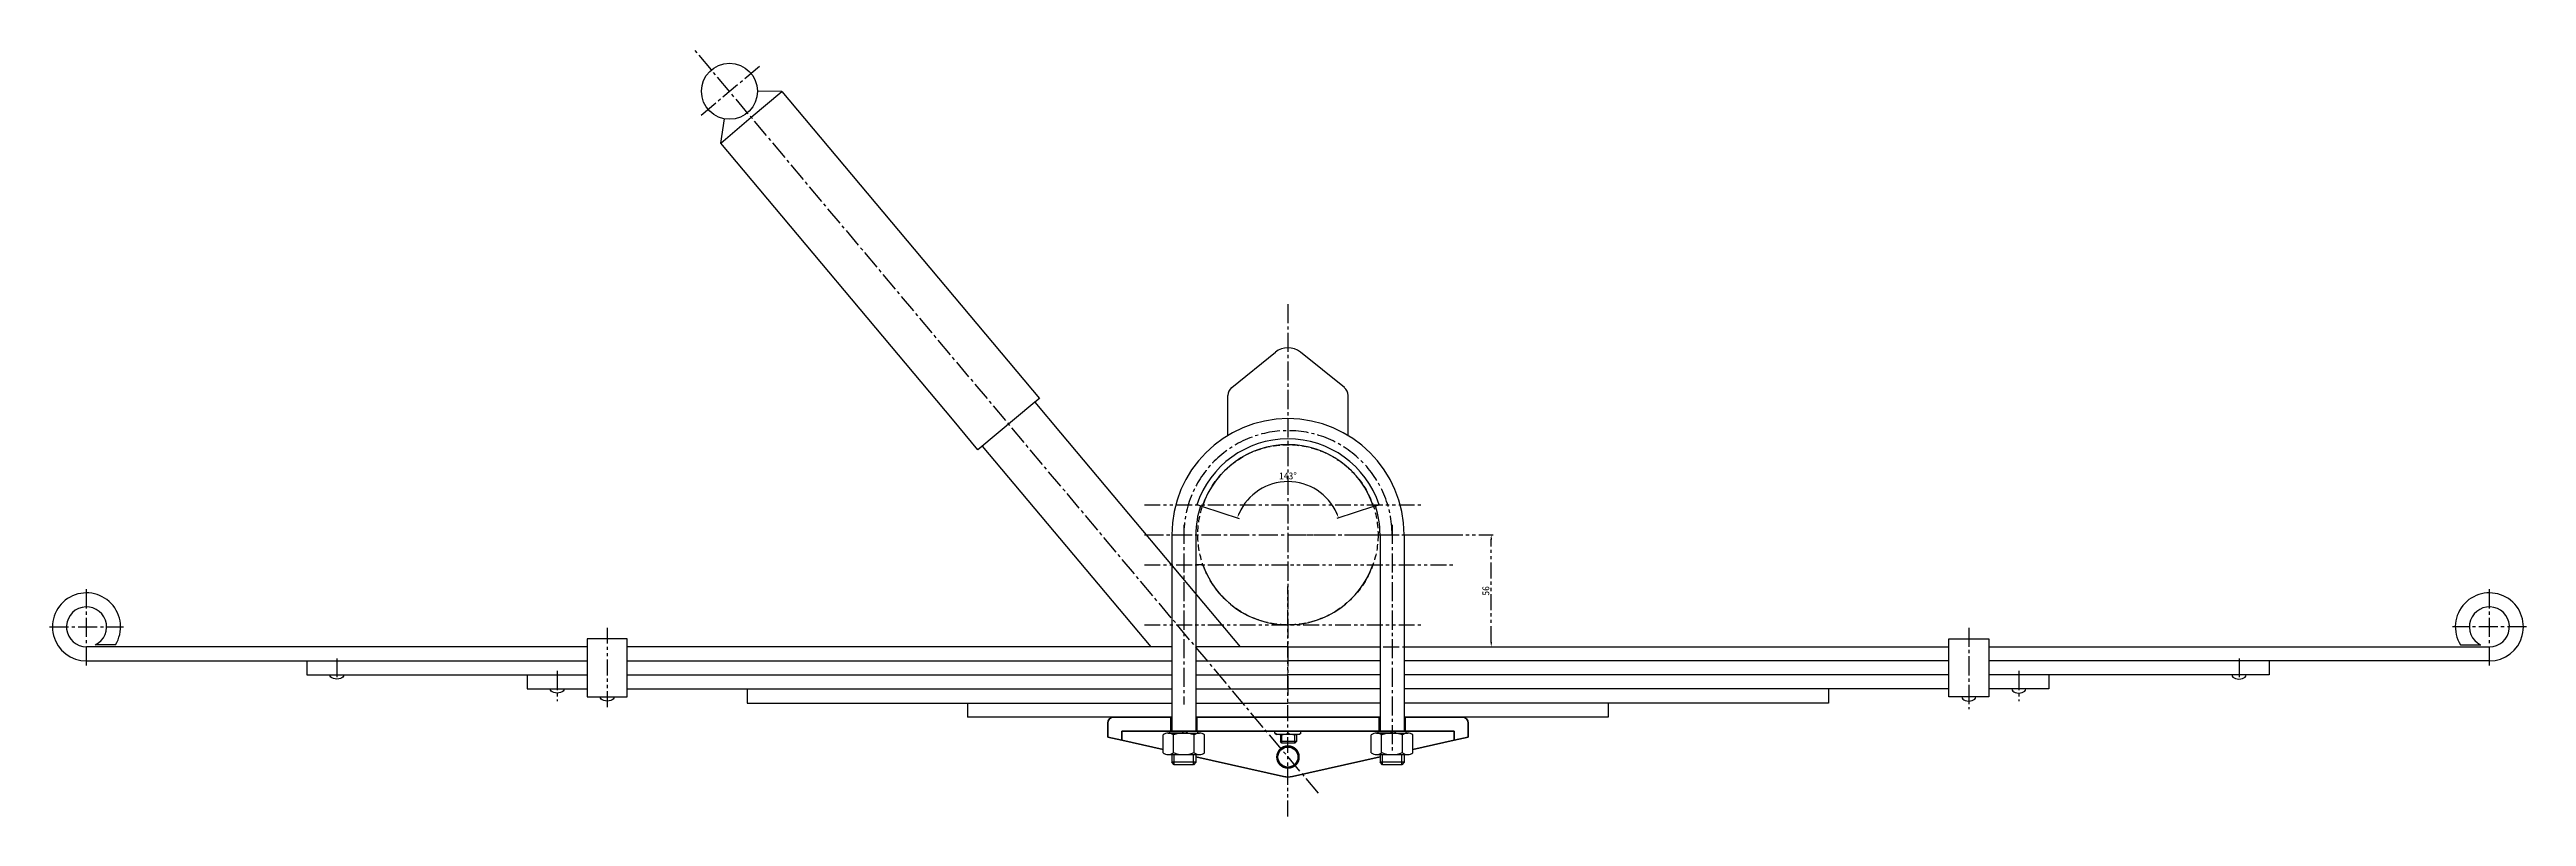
# Model space of a CAD drawing. Header units: millimetres. Extents: x -4667 to 8941, y -1665 to 5310.
# Drawn here: x 1885 to 3122, y -1665 to -1282 of the extents above; entities that cross this region are included whole.
import ezdxf

# ---------------------------------------------------------------- set-up
doc = ezdxf.new("R2010")
doc.units = ezdxf.units.MM
for name, pattern in [('CENTER2', [28.575, 19.05, -3.175, 3.175, -3.175]), ('DASHED2', [9.525, 6.35, -3.175]), ('PHANTOM2', [31.75, 15.875, -3.175, 3.175, -3.175, 3.175, -3.175])]:
    doc.linetypes.add(name, pattern=pattern)
for name, color, linetype in [('双点划线、', 3, 'PHANTOM2'), ('点划线', 6, 'CENTER2'), ('细实线', 3, 'CONTINUOUS'), ('虚线', 4, 'DASHED2')]:
    doc.layers.add(name, color=color, linetype=linetype)
doc.layers.add('粗实线', color=2, linetype='CONTINUOUS', lineweight=30)
doc.styles.get("Standard").update_dxf_attribs({"font": '', "height": 3.5})
doc.styles.get('Standard').set_extended_font_data('SimSun')
doc.dimstyles.new('无偏差', dxfattribs={"dimtxt": 3.5, "dimasz": 2.5, "dimexe": 1, "dimexo": 0, "dimgap": 1, "dimtad": 1, "dimtoh": 1, "dimdec": 0, "dimzin": 0, "dimdsep": 46, "dimtxsty": 'Standard', "dimcen": 2.5, "dimclrd": 256, "dimadec": 0, "dimazin": 0, "dimtfac": 1, "dimtdec": 0, "dimtofl": 0, "dimtmove": 0, "dimatfit": 3, "dimfxl": 1, "dimtolj": 1, "dimtzin": 0, "dimarcsym": 0})
doc.dimstyles.new('无偏差$0', dxfattribs={"dimtxt": 3.5, "dimasz": 2.5, "dimexe": 1, "dimexo": 0, "dimgap": 1, "dimtad": 1, "dimtoh": 1, "dimdec": 0, "dimzin": 0, "dimdsep": 46, "dimtxsty": 'Standard', "dimcen": 2.5, "dimclrd": 256, "dimadec": 0, "dimazin": 0, "dimtfac": 1, "dimtdec": 0, "dimtofl": 0, "dimtmove": 0, "dimatfit": 3, "dimfxl": 1, "dimtolj": 1, "dimtzin": 0, "dimarcsym": 0})

msp = doc.modelspace()

# ---------------------------------------------------------------- blocks, each defined once
blk = doc.blocks.new('*D155')
at = {"layer": '双点划线、', "color": 0, "lineweight": -2, "ltscale": 0.5}
for p, q in [((2503.4, -1524.3), (2605.9, -1524.3)), ((2503.4, -1580.3), (2605.9, -1580.3))]:
    blk.add_line(p, q, dxfattribs=at)
at = {"layer": '双点划线、', "lineweight": -2, "ltscale": 0.5}
blk.add_line((2604.9, -1577.8), (2604.9, -1526.8), dxfattribs=at)
at = {"layer": '双点划线、', "ltscale": 0.5}
for points in [[(2604.5, -1526.8), (2605.4, -1526.8), (2604.9, -1524.3)], [(2604.5, -1577.8), (2605.4, -1577.8), (2604.9, -1580.3)]]:
    blk.add_solid(points, dxfattribs=at)
at = {"layer": '双点划线、', "color": 0, "ltscale": 0.5, "insert": (2602.2, -1552.3), "char_height": 3.5, "attachment_point": 5, "rotation": 90}
blk.add_mtext('\\A1;56', dxfattribs=at)
blk = doc.blocks.new('*D156')
at = {"layer": '细实线', "color": 0, "lineweight": -2, "ltscale": 0.5}
for p, q in [((2460.7, -1510.2), (2479.1, -1516.2)), ((2546.2, -1510.2), (2527.8, -1516.2))]:
    blk.add_line(p, q, dxfattribs=at)
at = {"layer": '细实线', "lineweight": -2, "ltscale": 0.5}
blk.add_arc((2503.4, -1524.3), 26.6, 23.631, 156.369, dxfattribs=at)
at = {"layer": '细实线', "ltscale": 0.5}
for points in [[(2479.4, -1513.7), (2478.6, -1513.5), (2478.1, -1515.9)], [(2528.2, -1513.5), (2527.4, -1513.7), (2528.7, -1515.9)]]:
    blk.add_solid(points, dxfattribs=at)
at = {"layer": '细实线', "color": 0, "ltscale": 0.5, "insert": (2503.4, -1494.9), "char_height": 3.5, "attachment_point": 5}
blk.add_mtext('\\A1;143°', dxfattribs=at)

# ---------------------------------------------------------------- dimensions: what is measured, and where the dimension line sits
at = {"layer": '双点划线、', "ltscale": 0.5}
dim = msp.add_linear_dim(base=(2604.9, -1524.3), p1=(2503.4, -1580.3), p2=(2503.4, -1524.3), angle=90, dimstyle='无偏差$0', dxfattribs=at)
dim.commit()
dim.dimension.update_dxf_attribs({"geometry": '*D155', "text_midpoint": (2602.2, -1552.3)})
at = {"layer": '细实线', "ltscale": 0.5}
dim = msp.add_angular_dim_2l(base=(2514.2225, -1499.9274), line1=((2546.1607, -1510.1824), (2548.9102, -1509.2757)), line2=((2460.6884, -1510.1824), (2457.9389, -1509.2757)), dimstyle='无偏差', dxfattribs=at)
dim.commit()
dim.dimension.update_dxf_attribs({"geometry": '*D156', "text_midpoint": (2503.4246, -1494.8905)})

# ---------------------------------------------------------------- linework, layer by layer
at = {"layer": '双点划线、', "ltscale": 0.5}
for p, q in [((2431.7, -1509.3), (2570.4, -1509.3)), ((2431.7, -1539.3), (2586.4, -1539.3)), ((2503.4, -1665), (2503.4, -1550.1)), ((2163.4, -1570.7), (2163.4, -1611.4)), ((2431.7, -1569.3), (2570.4, -1569.3))]:
    msp.add_line(p, q, dxfattribs=at)
at = {"layer": '点划线', "ltscale": 0.5}
for p, q in [((2518.6, -1653.3), (2207, -1282)), ((2210.3, -1314.7), (2239.8, -1290)), ((2503.4, -1409.1), (2503.4, -1604.6)), ((2451.4, -1519.3), (2451.4, -1609)), ((2555.4, -1519.3), (2555.4, -1633.1)), ((2431.7, -1524.3), (2583.8, -1524.3)), ((1903.4, -1589.6), (1903.4, -1551.3)), ((3103.4, -1589.6), (3103.4, -1551.3)), ((1884.9, -1570.3), (1921.8, -1570.3)), ((2843.4, -1570.7), (2843.4, -1611.4)), ((3121.9, -1570.3), (3085, -1570.3)), ((2028.4, -1586.1), (2028.4, -1595.4)), ((2138.4, -1592.3), (2138.4, -1607.4)), ((2868.4, -1592.3), (2868.4, -1607.4)), ((2978.4, -1586.1), (2978.4, -1595.4))]:
    msp.add_line(p, q, dxfattribs=at)
msp.add_arc((2503.4, -1524.3), 52, 0, 180, dxfattribs=at)
at = {"layer": '粗实线', "ltscale": 0.5}
for p, q in [((2235.4, -1315.8), (2250.7, -1303)), ((2250.7, -1303), (2238.5, -1302.8)), ((2250.7, -1303), (2379.3, -1456.2)), ((2220.1, -1328.7), (2235.4, -1315.8)), ((2220.1, -1328.7), (2222, -1316.6)), ((2335.8, -1466.6), (2220.1, -1328.7)), ((2475.3, -1450.8), (2497.1, -1433.1)), ((2531.6, -1450.8), (2509.7, -1433.1)), ((2377, -1458.1), (2348.6, -1481.9)), ((2379.3, -1456.2), (2377, -1458.1)), ((2377, -1458.1), (2389.8, -1473.4)), ((2473.4, -1474.6), (2473.4, -1454.7)), ((2533.4, -1474.6), (2533.4, -1454.7)), ((2348.6, -1481.9), (2335.8, -1466.6)), ((2435.1, -1580.3), (2350.9, -1480)), ((2389.8, -1473.4), (2479.5, -1580.3)), ((2460.7, -1510.2), (2457.9, -1509.3)), ((2546.2, -1510.2), (2548.9, -1509.3)), ((2445.4, -1524.3), (2445.4, -1622.3)), ((2457.4, -1524.3), (2457.4, -1622.3)), ((2549.4, -1524.3), (2549.4, -1622.3)), ((2561.4, -1524.3), (2561.4, -1622.3)), ((2461, -1539.3), (2457.4, -1539.3)), ((2545.9, -1539.3), (2549.4, -1539.3)), ((2153.4, -1580.3), (1903.4, -1580.3)), ((1917.8, -1579.3), (1907.8, -1579.3)), ((2173.4, -1576.3), (2153.4, -1576.3)), ((2153.4, -1576.3), (2153.4, -1605.3)), ((2173.4, -1605.3), (2173.4, -1576.3)), ((2445.4, -1580.3), (2173.4, -1580.3)), ((2503.4, -1580.3), (2457.4, -1580.3)), ((2503.4, -1580.3), (2549.4, -1580.3)), ((2561.4, -1580.3), (2833.4, -1580.3)), ((2833.4, -1576.3), (2853.4, -1576.3)), ((2833.4, -1605.3), (2833.4, -1576.3)), ((2853.4, -1576.3), (2853.4, -1605.3)), ((2853.4, -1580.3), (3103.4, -1580.3)), ((3089, -1579.3), (3099.1, -1579.3)), ((1903.4, -1587.3), (2153.4, -1587.3)), ((2013.4, -1587.3), (2013.4, -1594.3)), ((2013.4, -1594.3), (2153.4, -1594.3)), ((2123.4, -1594.3), (2123.4, -1601.3)), ((2173.4, -1587.3), (2445.4, -1587.3)), ((2173.4, -1594.3), (2445.4, -1594.3)), ((2457.4, -1587.3), (2503.4, -1587.3)), ((2457.4, -1594.3), (2503.4, -1594.3)), ((2549.4, -1587.3), (2503.4, -1587.3)), ((2549.4, -1594.3), (2503.4, -1594.3)), ((2833.4, -1587.3), (2561.4, -1587.3)), ((2833.4, -1594.3), (2561.4, -1594.3)), ((3103.4, -1587.3), (2853.4, -1587.3)), ((2993.4, -1594.3), (2853.4, -1594.3)), ((2883.4, -1594.3), (2883.4, -1601.3)), ((2993.4, -1587.3), (2993.4, -1594.3)), ((2123.4, -1601.3), (2153.4, -1601.3)), ((2153.4, -1605.3), (2173.4, -1605.3)), ((2173.4, -1601.3), (2445.4, -1601.3)), ((2233.4, -1601.3), (2233.4, -1608.3)), ((2457.4, -1601.3), (2503.4, -1601.3)), ((2549.4, -1601.3), (2503.4, -1601.3)), ((2833.4, -1601.3), (2561.4, -1601.3)), ((2773.4, -1601.3), (2773.4, -1608.3)), ((2853.4, -1605.3), (2833.4, -1605.3)), ((2883.4, -1601.3), (2853.4, -1601.3)), ((2233.4, -1608.3), (2445.4, -1608.3)), ((2343.4, -1608.3), (2343.4, -1615.3)), ((2445.4, -1615.3), (2343.4, -1615.3)), ((2457.4, -1608.3), (2503.4, -1608.3)), ((2549.4, -1615.3), (2457.4, -1615.3)), ((2549.4, -1608.3), (2503.4, -1608.3)), ((2773.4, -1608.3), (2561.4, -1608.3)), ((2663.4, -1615.3), (2561.4, -1615.3)), ((2663.4, -1608.3), (2663.4, -1615.3)), ((2441, -1633.2), (2441, -1624.2)), ((2443.6, -1623.3), (2459.2, -1623.3)), ((2444.4, -1623.3), (2444.4, -1622.3)), ((2451.4, -1623.3), (2444.4, -1623.3)), ((2446.2, -1633.2), (2446.2, -1624.2)), ((2451.4, -1623.3), (2450.4, -1622.3)), ((2451.4, -1622.3), (2462.9, -1622.3)), ((2451.4, -1623.3), (2458.4, -1623.3)), ((2453.4, -1623.3), (2452.4, -1622.3)), ((2456.6, -1633.2), (2456.6, -1624.2)), ((2458.4, -1623.3), (2458.4, -1622.3)), ((2461.8, -1633.2), (2461.8, -1624.2)), ((2496.9, -1623.4), (2496.9, -1622.3)), ((2496.9, -1623.4), (2497.7, -1624)), ((2509.2, -1624), (2497.7, -1624)), ((2503.4, -1622.3), (2503.4, -1623.4)), ((2509.2, -1624), (2509.9, -1623.4)), ((2509.9, -1623.4), (2509.9, -1622.3)), ((2545, -1633.2), (2545, -1624.2)), ((2547.6, -1623.3), (2563.2, -1623.3)), ((2548.4, -1623.3), (2548.4, -1622.3)), ((2555.4, -1623.3), (2548.4, -1623.3)), ((2550.2, -1633.2), (2550.2, -1624.2)), ((2555.4, -1623.3), (2554.4, -1622.3)), ((2555.4, -1622.3), (2566.9, -1622.3)), ((2555.4, -1623.3), (2562.4, -1623.3)), ((2557.4, -1623.3), (2556.4, -1622.3)), ((2560.6, -1633.2), (2560.6, -1624.2)), ((2562.4, -1623.3), (2562.4, -1622.3)), ((2565.8, -1633.2), (2565.8, -1624.2)), ((2443.6, -1634.1), (2459.2, -1634.1)), ((2547.6, -1634.1), (2563.2, -1634.1))]:
    msp.add_line(p, q, dxfattribs=at)
at = {"layer": '粗实线', "lineweight": 35, "ltscale": 0.175}
for p, q in [((2413.4, -1618.3), (2413.4, -1625.3)), ((2444.9, -1622.3), (2444.9, -1615.3)), ((2457.9, -1622.3), (2457.9, -1615.3)), ((2548.9, -1622.3), (2548.9, -1615.3)), ((2561.9, -1622.3), (2561.9, -1615.3)), ((2593.4, -1618.3), (2593.4, -1625.3))]:
    msp.add_line(p, q, dxfattribs=at)
at = {"layer": '粗实线', "lineweight": 35}
for p, q in [((2444.9, -1615.3), (2416.4, -1615.3)), ((2548.9, -1615.3), (2457.9, -1615.3)), ((2590.4, -1615.3), (2561.9, -1615.3)), ((2444.9, -1622.3), (2420.4, -1622.3)), ((2441, -1631.5), (2420.4, -1626.9)), ((2548.9, -1622.3), (2457.9, -1622.3)), ((2586.4, -1622.3), (2561.9, -1622.3)), ((2565.8, -1631.5), (2586.4, -1626.9)), ((2501.2, -1645), (2457.4, -1635.2)), ((2505.6, -1645), (2549.4, -1635.2))]:
    msp.add_line(p, q, dxfattribs=at)
at = {"layer": '粗实线', "lineweight": 35, "ltscale": 0.179375}
for p, q in [((2413.4, -1625.3), (2420.4, -1626.9)), ((2593.4, -1625.3), (2586.4, -1626.9))]:
    msp.add_line(p, q, dxfattribs=at)
at = {"layer": '粗实线', "lineweight": 35, "ltscale": 0.114375}
for p, q in [((2420.4, -1622.3), (2420.4, -1626.9)), ((2586.4, -1622.3), (2586.4, -1626.9))]:
    msp.add_line(p, q, dxfattribs=at)
at = {"layer": '粗实线', "lineweight": 35, "ltscale": 0.1625}
for p, q in [((2451.4, -1622.3), (2444.9, -1622.3)), ((2457.9, -1622.3), (2451.4, -1622.3)), ((2555.4, -1622.3), (2548.9, -1622.3)), ((2561.9, -1622.3), (2555.4, -1622.3))]:
    msp.add_line(p, q, dxfattribs=at)
at = {"layer": '粗实线'}
for p, q in [((2499.6, -1624), (2499.6, -1627.5)), ((2500.4, -1628.3), (2499.6, -1627.5)), ((2507.6, -1627.5), (2499.6, -1627.5)), ((2506.8, -1628.3), (2500.4, -1628.3)), ((2507.6, -1627.5), (2506.8, -1628.3)), ((2507.6, -1624), (2507.6, -1627.5)), ((2445.4, -1634.1), (2445.4, -1637.9)), ((2446.6, -1639.1), (2445.4, -1637.9)), ((2457.4, -1637.9), (2445.4, -1637.9)), ((2456.2, -1639.1), (2446.6, -1639.1)), ((2457.4, -1637.9), (2456.2, -1639.1)), ((2457.4, -1634.1), (2457.4, -1637.9)), ((2549.4, -1634.1), (2549.4, -1637.9)), ((2550.6, -1639.1), (2549.4, -1637.9)), ((2561.4, -1637.9), (2549.4, -1637.9)), ((2560.2, -1639.1), (2550.6, -1639.1)), ((2561.4, -1637.9), (2560.2, -1639.1)), ((2561.4, -1634.1), (2561.4, -1637.9))]:
    msp.add_line(p, q, dxfattribs=at)
at = {"layer": '粗实线', "ltscale": 0.5}
for centre, radius in [((2224.5, -1302.8), 14), ((2503.4, -1635.3), 5)]:
    msp.add_circle(centre, radius, dxfattribs=at)
at = {"layer": '粗实线', "lineweight": 35}
msp.add_circle((2503.4, -1635.3), 5.5, dxfattribs=at)
at = {"layer": '粗实线', "ltscale": 0.5}
for centre, radius, start, end in [((2503.4, -1440.9), 10, 51.1043, 128.8957), ((2478.4, -1454.7), 5, 128.8957, 180), ((2528.4, -1454.7), 5, 0, 51.1043), ((2503.4, -1524.3), 58, 0, 180), ((2503.4, -1524.3), 47.9, 18.2512, 161.7488), ((2503.4, -1524.3), 45, 18.2512, 161.7488), ((2503.4, -1524.3), 46, 161.7488, 180), ((2503.4, -1524.3), 46, 0, 18.2512), ((2503.4, -1524.3), 45, 199.4712, 340.5288), ((1903.4, -1570.3), 17, 328.0343, 270), ((3103.4, -1570.3), 17, 270, 211.9657), ((1903.4, -1570.3), 10, 295.8419, 270), ((3103.4, -1570.3), 10, 270, 244.1581), ((2443.6, -1627.5), 4.2, 51.7868, 128.2132), ((2451.4, -1638.7), 15.4, 70.3471, 109.6529), ((2459.2, -1627.5), 4.2, 51.7868, 128.2132), ((2500.2, -1615.6), 8.45, 247.3801, 292.6199), ((2506.7, -1615.6), 8.45, 247.3801, 292.6199), ((2547.6, -1627.5), 4.2, 51.7868, 128.2132), ((2555.4, -1638.7), 15.4, 70.3471, 109.6529), ((2563.2, -1627.5), 4.2, 51.7868, 128.2132), ((2443.6, -1629.9), 4.2, 231.7868, 308.2132), ((2451.4, -1618.6), 15.4, 250.3471, 289.6529), ((2459.2, -1629.9), 4.2, 231.7868, 308.2132), ((2547.6, -1629.9), 4.2, 231.7868, 308.2132), ((2555.4, -1618.6), 15.4, 250.3471, 289.6529), ((2563.2, -1629.9), 4.2, 231.7868, 308.2132)]:
    msp.add_arc(centre, radius, start, end, dxfattribs=at)
at = {"layer": '粗实线', "lineweight": 35}
for centre, radius, start, end in [((2416.4, -1618.3), 3, 90, 180), ((2590.4, -1618.3), 3, 360, 90), ((2503.4, -1635.3), 10, 257.3196, 282.6804)]:
    msp.add_arc(centre, radius, start, end, dxfattribs=at)
at = {"layer": '粗实线', "ltscale": 0.5, "extrusion": (0, 0, -1)}
for centre in [(2028.4, -1594.3), (2138.4, -1601.3), (2163.4, -1605.3)]:
    msp.add_ellipse(centre, major_axis=(3.47, -0.05), ratio=0.595361, start_param=6.258506, end_param=9.400099, dxfattribs=at)
at = {"layer": '粗实线', "ltscale": 0.5}
for centre in [(2978.4, -1594.3), (2843.4, -1605.3), (2868.4, -1601.3)]:
    msp.add_ellipse(centre, major_axis=(-3.47, -0.05), ratio=0.595361, start_param=6.258506, end_param=9.400099, dxfattribs=at)
at = {"layer": '细实线'}
for p, q in [((2500.4, -1628.3), (2500.4, -1624)), ((2506.8, -1628.3), (2506.8, -1624)), ((2446.6, -1639.1), (2446.6, -1634.1)), ((2456.2, -1639.1), (2456.2, -1634.1)), ((2550.6, -1639.1), (2550.6, -1634.1)), ((2560.2, -1639.1), (2560.2, -1634.1))]:
    msp.add_line(p, q, dxfattribs=at)
at = {"layer": '虚线', "ltscale": 0.5}
msp.add_circle((2503.4, -1524.3), 45, dxfattribs=at)

msp.set_redraw_order([(e.dxf.handle, doc.entitydb.next_handle()) for e in msp.query("TEXT MTEXT ATTDEF DIMENSION ARC_DIMENSION")])  # texts and dimensions are drawn at this point

doc.saveas('drawing.dxf')
